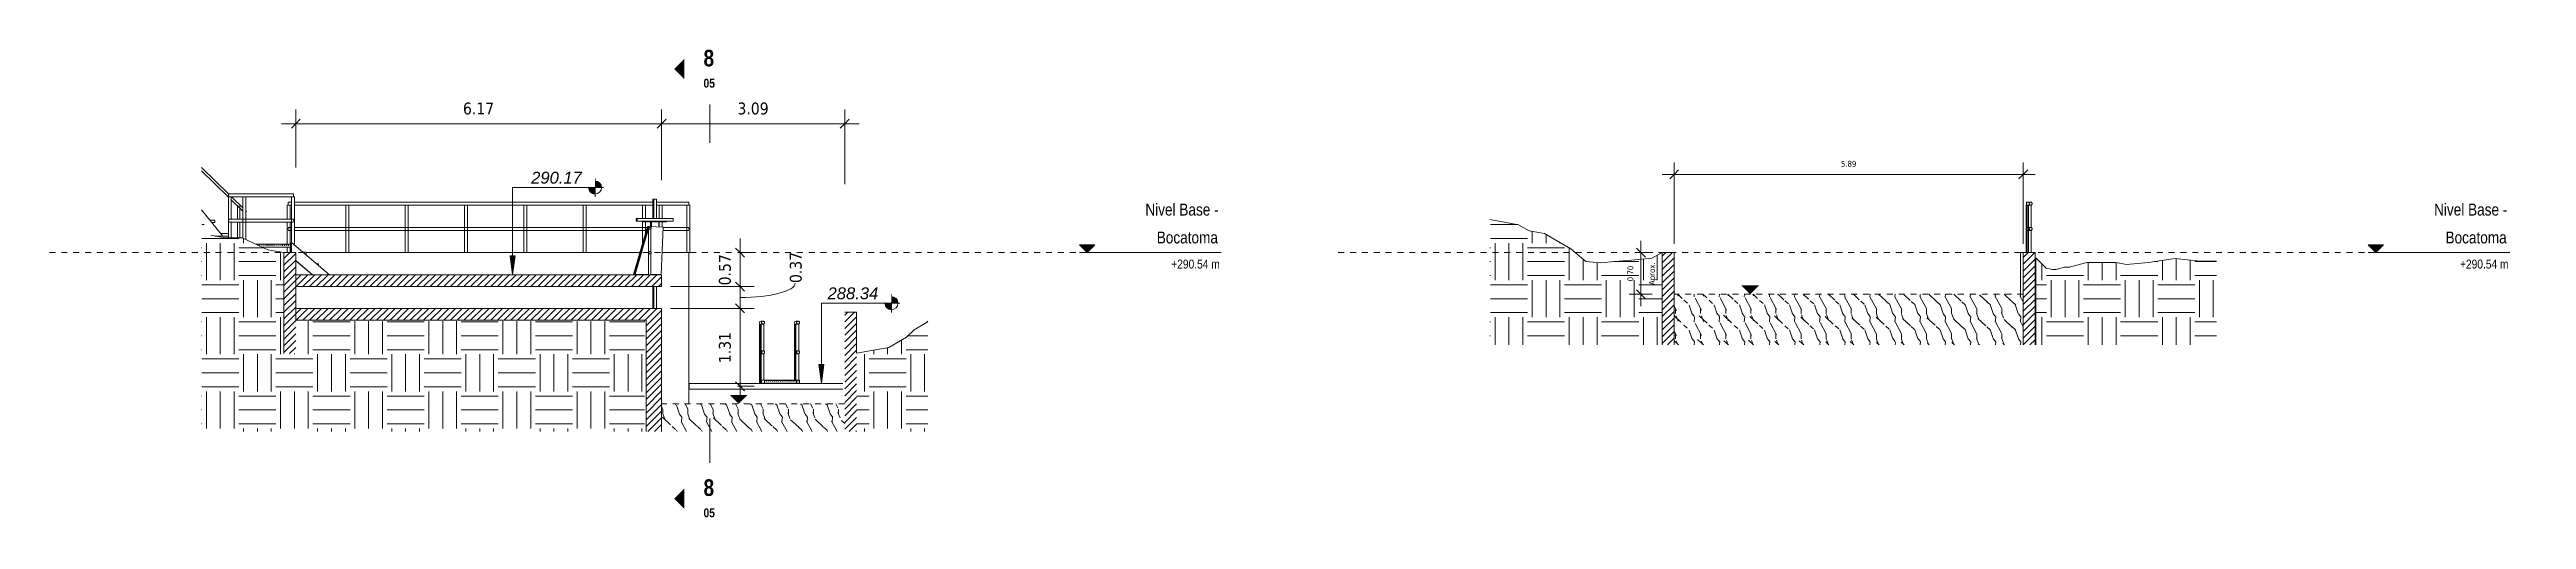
# Model space of a CAD drawing. Header units: metres. Extents: x 118 to 503, y -395 to 55.
# Drawn here: x 364.59 to 406.35, y 0.22 to 8.14 of the extents above; entities that cross this region are included whole.
import ezdxf

# ---------------------------------------------------------------- set-up
doc = ezdxf.new("R2010")
doc.units = ezdxf.units.M
doc.linetypes.add('Basculante', pattern=[0.003969, 0.002381, -0.001587])
doc.linetypes.add('Centre', pattern=[0.03175, 0.00635, -0.00475, 0.0159, -0.00475])
for name, color, linetype, lineweight in [('A-ANNO-DIMS', 7, 'Continuous', 9), ('A-ANNO-DIMS-100', 7, 'Continuous', 9), ('A-DETL-GENF', 7, 'Continuous', 9), ('A-DETL-THIN', 7, 'Continuous', 9), ('A-FLOR', 7, 'Continuous', 9), ('A-FLOR-HRAL', 7, 'Continuous', 9), ('A-FLOR-LEVL', 7, 'Continuous', 9), ('A-GENM', 7, 'Continuous', 9), ('A-WALL', 7, 'Continuous', 9), ('C-TOPO-PATT', 7, 'Continuous', 9), ('G-ANNO-DIMS', 7, 'Continuous', 9), ('G-ANNO-SYMB', 7, 'Continuous', 9), ('S-BEAM', 7, 'Continuous', 9)]:
    doc.layers.add(name, color=color, linetype=linetype, lineweight=lineweight)
doc.layers.add('C-TOPO', color=7, linetype='Continuous', lineweight=9, true_color=0x7f7f7f)
doc.styles.add('Arial_I', font='ariali.ttf', dxfattribs={"height": 0.2})
doc.styles.add('Saira Condensed', font='SairaCondensed-Regular.ttf', dxfattribs={"height": 0.2})
doc.styles.add('Saira Condensed_1', font='SairaCondensed-Regular.ttf', dxfattribs={"height": 0.15})
doc.styles.add('Saira Condensed_B_2', font='', dxfattribs={"height": 0.15})
doc.styles.add('Saira Condensed_B_3', font='', dxfattribs={"height": 0.28})
doc.styles.add('Tahoma_1', font='tahoma.ttf', dxfattribs={"height": 0.2})
doc.styles.add('Tahoma_2', font='tahoma.ttf', dxfattribs={"height": 0.1})
doc.styles.get('Saira Condensed_B_2').set_extended_font_data('Saira Condensed', bold=True)
doc.styles.get('Saira Condensed_B_3').set_extended_font_data('Saira Condensed', bold=True)
doc.dimstyles.new('R_Tahoma_1_0', dxfattribs={"dimscale": 0.3048, "dimtxt": 0.104402, "dimasz": 0.492126, "dimexe": 0.656168, "dimexo": 0.492126, "dimgap": 0.328084, "dimtad": 1, "dimrnd": 0.01, "dimzin": 0, "dimdsep": 46, "dimtxsty": 'Tahoma_2', "dimblk1": 'OBLIQUE', "dimblk2": 'OBLIQUE', "dimsah": 1, "dimcen": 0.09, "dimdle": 0.656168, "dimazin": 2, "dimtfac": 1, "dimtdec": 4, "dimtix": 1, "dimtmove": 0, "dimatfit": 3, "dimfxl": 1, "dimtvp": 1, "dimtolj": 1, "dimtzin": 0, "dimarcsym": 2})
doc.dimstyles.new('R_Tahoma_2_0_2', dxfattribs={"dimscale": 0.3048, "dimtxt": 0.208804, "dimasz": 0.492126, "dimexe": 0.787402, "dimexo": 0.492126, "dimgap": 0.328084, "dimtad": 1, "dimrnd": 0.01, "dimzin": 0, "dimdsep": 46, "dimtxsty": 'Tahoma_1', "dimblk1": 'OBLIQUE', "dimblk2": 'OBLIQUE', "dimsah": 1, "dimcen": 0.09, "dimdle": 0.787402, "dimazin": 2, "dimtfac": 1, "dimtdec": 4, "dimtix": 1, "dimtmove": 0, "dimatfit": 3, "dimfxl": 1, "dimtvp": 1, "dimtolj": 1, "dimtzin": 0, "dimarcsym": 2})
doc.dimstyles.new('R_Tahoma_2_0_3', dxfattribs={"dimscale": 0.3048, "dimtxt": 0.208804, "dimasz": 0.492126, "dimexe": 0.787402, "dimexo": 0.492126, "dimgap": 0.328084, "dimtad": 1, "dimrnd": 0.01, "dimzin": 0, "dimdsep": 46, "dimtxsty": 'Tahoma_1', "dimblk1": 'OBLIQUE', "dimblk2": 'OBLIQUE', "dimsah": 1, "dimcen": 0.09, "dimdle": 0.787402, "dimazin": 2, "dimtfac": 1, "dimtdec": 4, "dimtix": 1, "dimtmove": 1, "dimatfit": 3, "dimfxl": 1, "dimtvp": 1, "dimtolj": 1, "dimtzin": 0, "dimarcsym": 2})
pattern_1 = [(45, (373.404835, 4.959), (-0.0565685, 0.0565685), [])]
pattern_2 = [(0, (373.40483, 4.959), (0.625, 0.625), [0.625, -0.625]), (0, (373.40483, 5.193), (0.625, 0.625), [0.625, -0.625]), (0, (373.40483, 5.428), (0.625, 0.625), [0.625, -0.625]), (90, (373.48283, 5.506), (-0.625, 0.625), [0.625, -0.625]), (90, (373.71683, 5.506), (-0.625, 0.625), [0.625, -0.625]), (90, (373.95083, 5.506), (-0.625, 0.625), [0.625, -0.625])]
pattern_3 = [(45, (395.13103, 4.959), (-0.0565685, 0.0565685), [])]
pattern_4 = [(0, (395.13103, 4.959), (0.625, 0.625), [0.625, -0.625]), (0, (395.13103, 5.193), (0.625, 0.625), [0.625, -0.625]), (0, (395.13103, 5.428), (0.625, 0.625), [0.625, -0.625]), (90, (395.20903, 5.506), (-0.625, 0.625), [0.625, -0.625]), (90, (395.44303, 5.506), (-0.625, 0.625), [0.625, -0.625]), (90, (395.67803, 5.506), (-0.625, 0.625), [0.625, -0.625])]

msp = doc.modelspace()

# ---------------------------------------------------------------- texts
at = {"layer": 'A-FLOR-LEVL', "color": 9, "true_color": 0xb7b7b7, "char_height": 0.2, "width": 1.50717, "attachment_point": 1, "style": 'Saira Condensed', "bg_fill": 3, "box_fill_scale": 1.25, "bg_fill_color": 256, "bg_fill_true_color": 13158600, "bg_fill_transparency": 0}
for insert in [(383.064, 5.546), (404.791, 5.546)]:
    msp.add_mtext('Nivel Base -', dxfattribs=dict(at, insert=insert))
at = {"layer": 'G-ANNO-SYMB', "color": 8, "true_color": 0x808080, "char_height": 0.15, "width": 0.24852, "attachment_point": 1, "style": 'Saira Condensed_B_2', "bg_fill": 3, "box_fill_scale": 1.25, "bg_fill_color": 256, "bg_fill_true_color": 13158600, "bg_fill_transparency": 0}
for insert in [(375.615, 7.652), (375.615, 0.41)]:
    msp.add_mtext('05', dxfattribs=dict(at, insert=insert))

# ---------------------------------------------------------------- blocks, each defined once
blk = doc.blocks.new('M_Compuerta-03 - M_Compuerta-03-1818846-Sección 01')
at = {"layer": 'A-GENM'}
for p, q in [((60.058, 5.62), (60.058, 5.296)), ((60.078, 5.62), (60.058, 5.62)), ((59.733, 4.354), (59.97, 5.162)), ((59.945, 5.068), (59.736, 4.354)), ((59.948, 5.068), (59.738, 4.354)), ((59.741, 4.354), (59.978, 5.162)), ((59.777, 5.296), (59.777, 5.251)), ((59.795, 5.296), (59.777, 5.296)), ((59.777, 5.251), (59.795, 5.251)), ((59.892, 5.251), (59.892, 5.24)), ((59.892, 5.24), (59.911, 5.24)), ((59.945, 5.068), (59.948, 5.068)), ((59.978, 5.162), (59.97, 5.162)), ((59.978, 5.162), (59.989, 5.162)), ((60.02, 5.24), (60.02, 5.161)), ((59.736, 4.354), (59.733, 4.354)), ((59.736, 4.354), (59.738, 4.354)), ((59.738, 4.354), (59.741, 4.354)), ((59.741, 4.354), (59.752, 4.354)), ((60.058, 4.354), (60.058, 4.347)), ((60.058, 4.147), (60.058, 3.781))]:
    blk.add_line(p, q, dxfattribs=at)
blk = doc.blocks.new('M_Compuerta-03 - M_Compuerta-03-V62-Sección 01')
at = {"layer": 'A-GENM'}
for p, q in [((60.077, 5.62), (60.077, 5.296)), ((60.1, 5.62), (60.077, 5.62)), ((60.122, 5.62), (60.1, 5.62)), ((60.122, 5.296), (60.122, 5.62)), ((59.752, 4.354), (59.989, 5.162)), ((59.964, 5.068), (59.755, 4.354)), ((59.967, 5.068), (59.757, 4.354)), ((59.76, 4.354), (59.988, 5.132)), ((59.796, 5.296), (59.796, 5.251)), ((60.103, 5.296), (59.796, 5.296)), ((59.796, 5.251), (60.103, 5.251)), ((59.911, 5.251), (59.911, 5.24)), ((59.911, 5.24), (60.102, 5.24)), ((59.964, 5.068), (59.967, 5.068)), ((59.997, 5.162), (59.989, 5.162)), ((59.993, 5.146), (59.997, 5.162)), ((59.997, 5.162), (60.236, 5.152)), ((60.039, 5.24), (60.039, 5.161)), ((60.102, 5.24), (60.287, 5.24)), ((60.402, 5.296), (60.103, 5.296)), ((60.103, 5.251), (60.402, 5.251)), ((60.159, 5.155), (60.159, 5.24)), ((60.236, 5.152), (60.2, 4.354)), ((60.287, 5.24), (60.287, 5.251)), ((60.402, 5.251), (60.402, 5.296)), ((59.755, 4.354), (59.752, 4.354)), ((59.755, 4.354), (59.757, 4.354)), ((59.757, 4.354), (59.76, 4.354)), ((59.76, 4.354), (59.988, 4.354)), ((60.028, 4.354), (60.2, 4.354)), ((60.077, 4.354), (60.077, 4.347)), ((60.122, 4.347), (60.122, 4.354)), ((60.077, 4.147), (60.077, 3.781)), ((60.122, 3.781), (60.122, 4.147))]:
    blk.add_line(p, q, dxfattribs=at)
blk = doc.blocks.new('M_Protección 01 - M_Protección 01-1820383-Sección 01')
at = {"layer": 'A-GENM'}
blk.add_line((60.032, 5.162), (60.032, 5.161), dxfattribs=at)
blk.add_open_spline([(60.032, 5.161), (60.032, 5.161), (60.032, 5.162), (60.032, 5.163), (60.032, 5.165), (60.033, 5.166), (60.033, 5.167), (60.033, 5.168), (60.034, 5.17), (60.034, 5.171), (60.035, 5.172), (60.036, 5.173), (60.037, 5.175), (60.038, 5.176), (60.039, 5.177), (60.04, 5.178), (60.04, 5.178), (60.04, 5.178)], degree=3, knots=[0.4791667, 0.4791667, 0.4791667, 0.4791667, 0.5, 0.5208333, 0.5416667, 0.5625, 0.5833333, 0.6041667, 0.625, 0.6458333, 0.6666667, 0.6875, 0.7083333, 0.75, 0.7708333, 0.7916667, 0.7956758, 0.7956758, 0.7956758, 0.7956758], dxfattribs=at)
blk.add_open_spline([(60.037, 5.162), (60.037, 5.162), (60.037, 5.163), (60.037, 5.165), (60.037, 5.166), (60.038, 5.167), (60.038, 5.168), (60.038, 5.17), (60.039, 5.171), (60.039, 5.172), (60.04, 5.172)], degree=3, dxfattribs=at)
blk = doc.blocks.new('M_Protección 02 - M_Protección 02-1822363-Sección 01')
at = {"layer": 'A-GENM'}
for p, q in [((59.988, 5.135), (59.988, 4.347)), ((60.011, 5.154), (60.008, 5.154)), ((60.009, 5.114), (60.011, 5.114)), ((60.028, 4.731), (60.028, 5.124)), ((60.011, 4.74), (60.009, 4.74)), ((60.009, 4.7), (60.011, 4.7)), ((60.028, 4.347), (60.028, 4.71))]:
    blk.add_line(p, q, dxfattribs=at)
at = {"layer": 'A-GENM', "flags": 128}
for points in [[(60.011, 5.154), (60.007, 5.154), (60.002, 5.152), (59.998, 5.149), (59.995, 5.146), (59.993, 5.141), (59.992, 5.137), (59.992, 5.132), (59.993, 5.127), (59.995, 5.123), (59.998, 5.119), (60.002, 5.117), (60.007, 5.115), (60.011, 5.114)], [(60.011, 5.114), (60.016, 5.115), (60.021, 5.117), (60.025, 5.119), (60.028, 5.123), (60.03, 5.127), (60.031, 5.132), (60.031, 5.137), (60.03, 5.141), (60.028, 5.146), (60.025, 5.149), (60.021, 5.152), (60.016, 5.154), (60.011, 5.154)], [(60.031, 4.72), (60.031, 4.725), (60.029, 4.73), (60.026, 4.734), (60.023, 4.737), (60.019, 4.739), (60.014, 4.74), (60.009, 4.74), (60.004, 4.739), (60, 4.737), (59.996, 4.734), (59.994, 4.73), (59.992, 4.725), (59.991, 4.72)], [(59.991, 4.72), (59.992, 4.716), (59.994, 4.711), (59.996, 4.707), (60, 4.704), (60.004, 4.702), (60.009, 4.701), (60.014, 4.701), (60.019, 4.702), (60.023, 4.704), (60.026, 4.707), (60.029, 4.711), (60.031, 4.716), (60.031, 4.72)]]:
    blk.add_lwpolyline(points, dxfattribs=at)
at = {"layer": 'A-GENM'}
for points, knots in [([(60.008, 5.154), (60.006, 5.154), (60.004, 5.154), (60, 5.153), (59.998, 5.152), (59.996, 5.151), (59.995, 5.149), (59.994, 5.148), (59.992, 5.147), (59.991, 5.145), (59.99, 5.143), (59.99, 5.142), (59.989, 5.141), (59.989, 5.14), (59.989, 5.138), (59.988, 5.137), (59.988, 5.136), (59.988, 5.135), (59.988, 5.135)], [0, 0, 0, 0, 0.0833333, 0.125, 0.1666667, 0.2083333, 0.2291667, 0.25, 0.2916667, 0.3333333, 0.3541667, 0.375, 0.3958333, 0.4166667, 0.4375, 0.4583333, 0.4791667, 0.4959512, 0.4959512, 0.4959512, 0.4959512]), ([(59.988, 5.134), (59.988, 5.134), (59.988, 5.133), (59.989, 5.132), (59.989, 5.13), (59.989, 5.129), (59.99, 5.128), (59.99, 5.127), (59.991, 5.126), (59.991, 5.124), (59.992, 5.123), (59.993, 5.122), (59.994, 5.121), (59.995, 5.119), (59.997, 5.118), (59.999, 5.117), (60.001, 5.116), (60.004, 5.115), (60.007, 5.114), (60.009, 5.114)], [0.5, 0.5, 0.5, 0.5, 0.5208333, 0.5416667, 0.5625, 0.5833333, 0.6041667, 0.625, 0.6458333, 0.6666667, 0.6875, 0.7083333, 0.75, 0.7708333, 0.7916667, 0.8333333, 0.875, 0.9166667, 1, 1, 1, 1]), ([(59.988, 4.72), (59.988, 4.722), (59.989, 4.724), (59.99, 4.727), (59.991, 4.73), (59.991, 4.731), (59.992, 4.732), (59.993, 4.732), (59.993, 4.733), (59.994, 4.734), (59.995, 4.735), (59.996, 4.736), (59.997, 4.736), (59.998, 4.737), (59.999, 4.738), (60, 4.738), (60.001, 4.739), (60.002, 4.739), (60.003, 4.74), (60.005, 4.74), (60.006, 4.74), (60.008, 4.74), (60.009, 4.74)], [0, 0, 0, 0, 0.142857, 0.285714, 0.357143, 0.392857, 0.428571, 0.464286, 0.5, 0.535714, 0.571429, 0.607143, 0.642857, 0.678571, 0.714286, 0.75, 0.785714, 0.821429, 0.857143, 0.892857, 0.928571, 1, 1, 1, 1]), ([(60.009, 4.7), (60.008, 4.7), (60.006, 4.701), (60.005, 4.701), (60.003, 4.701), (60.002, 4.701), (60.001, 4.702), (60, 4.702), (59.999, 4.703), (59.998, 4.704), (59.997, 4.704), (59.996, 4.705), (59.995, 4.706), (59.994, 4.707), (59.993, 4.708), (59.992, 4.709), (59.991, 4.71), (59.991, 4.711), (59.99, 4.713), (59.989, 4.717), (59.988, 4.719), (59.988, 4.72)], [0, 0, 0, 0, 0.071429, 0.107143, 0.142857, 0.178571, 0.214286, 0.25, 0.285714, 0.321429, 0.357143, 0.392857, 0.428571, 0.464286, 0.5, 0.571429, 0.607143, 0.642857, 0.714286, 0.857143, 1, 1, 1, 1])]:
    blk.add_open_spline(points, degree=3, knots=knots, dxfattribs=at)
for points in [[(60.01, 5.154), (60.009, 5.154), (60.009, 5.154), (60.008, 5.154)], [(60.009, 5.114), (60.009, 5.114), (60.01, 5.114), (60.01, 5.114)]]:
    blk.add_open_spline(points, degree=3, dxfattribs=at)
blk = doc.blocks.new('Railing - 2_-1813605-Sección 01')
at = {"layer": 'A-FLOR-HRAL'}
for p, q in [((53.897, 5.521), (53.897, 5.286)), ((53.897, 5.521), (53.922, 5.521)), ((53.922, 5.521), (53.947, 5.521)), ((53.947, 5.286), (53.947, 5.521)), ((53.897, 5.236), (53.897, 4.861)), ((53.947, 4.861), (53.947, 5.236)), ((53.897, 4.811), (53.897, 4.721)), ((53.947, 4.721), (53.947, 4.811))]:
    blk.add_line(p, q, dxfattribs=at)
blk = doc.blocks.new('Railing - 2_-V63-Sección 01')
at = {"layer": 'A-FLOR-HRAL'}
for p, q in [((60.631, 5.521), (60.631, 4.721)), ((60.631, 5.521), (60.656, 5.521)), ((60.656, 5.521), (60.681, 5.521)), ((60.681, 4.721), (60.681, 5.521)), ((60.681, 4.721), (60.668, 4.721))]:
    blk.add_line(p, q, dxfattribs=at)
blk = doc.blocks.new('Railing - 2_-V64-Sección 01')
at = {"layer": 'A-FLOR-HRAL'}
for p, q in [((54.884, 5.521), (54.884, 4.721)), ((54.884, 5.521), (54.909, 5.521)), ((54.909, 5.521), (54.934, 5.521)), ((54.934, 4.721), (54.934, 5.521))]:
    blk.add_line(p, q, dxfattribs=at)
blk = doc.blocks.new('Railing - 2_-V65-Sección 01')
at = {"layer": 'A-FLOR-HRAL'}
for p, q in [((59.884, 5.521), (59.884, 5.296)), ((59.884, 5.521), (59.909, 5.521)), ((59.909, 5.521), (59.934, 5.521)), ((59.934, 5.296), (59.934, 5.521)), ((59.884, 5.251), (59.884, 4.869)), ((59.934, 5.04), (59.934, 5.24))]:
    blk.add_line(p, q, dxfattribs=at)
blk = doc.blocks.new('Railing - Railing-1826912-Sección 01')
at = {"layer": 'A-FLOR-HRAL'}
for p, q in [((53.966, 5.571), (53.909, 5.571)), ((53.909, 5.571), (53.909, 5.546)), ((53.909, 5.546), (53.909, 5.521)), ((53.909, 5.521), (53.966, 5.521)), ((60.059, 5.571), (54.015, 5.571)), ((54.016, 5.521), (60.059, 5.521)), ((60.668, 5.571), (60.121, 5.571)), ((60.121, 5.521), (60.668, 5.521)), ((60.668, 5.546), (60.668, 5.571)), ((60.668, 5.521), (60.668, 5.546)), ((53.966, 5.146), (53.909, 5.146)), ((53.909, 5.134), (53.909, 5.121)), ((53.909, 5.121), (53.909, 5.109)), ((53.909, 5.096), (53.966, 5.096)), ((59.966, 5.146), (54.016, 5.146)), ((54.016, 5.096), (59.951, 5.096)), ((60.233, 5.096), (60.668, 5.096)), ((60.668, 5.146), (60.235, 5.146)), ((60.668, 5.121), (60.668, 5.134)), ((60.668, 5.109), (60.668, 5.121))]:
    blk.add_line(p, q, dxfattribs=at)
for name, p in [('Railing - 2_-1813605-Sección 01', (0, 0)), ('Railing - 2_-V64-Sección 01', (0, 0)), ('Railing - 2_-V64-Sección 01', (1, 0)), ('Railing - 2_-V64-Sección 01', (2, 0)), ('Railing - 2_-V64-Sección 01', (3, 0)), ('Railing - 2_-V64-Sección 01', (4, 0)), ('Railing - 2_-V65-Sección 01', (0, 0)), ('Railing - 2_-V63-Sección 01', (0, 0))]:
    blk.add_blockref(name, p)
blk = doc.blocks.new('Railing - 2_-V66-Sección 01')
at = {"layer": 'A-FLOR-HRAL'}
for p, q in [((60.166, 5.521), (60.166, 5.296)), ((60.216, 5.296), (60.216, 5.521)), ((60.166, 5.24), (60.166, 5.155)), ((60.216, 5.153), (60.216, 5.24)), ((60.216, 4.721), (60.216, 4.726))]:
    blk.add_line(p, q, dxfattribs=at)
blk = doc.blocks.new('Railing - Railing-1826955-Sección 01')
at = {"layer": 'A-FLOR-HRAL'}
for p, q in [((60.191, 5.571), (60.188, 5.571)), ((60.188, 5.521), (60.191, 5.521))]:
    blk.add_line(p, q, dxfattribs=at)
blk.add_blockref('Railing - 2_-V66-Sección 01', (0, 0))
blk = doc.blocks.new('Grating Peldaño - 1100 x 1000-1777351-Sección 01')
at = {"layer": 'A-GENM'}
for p, q in [((53.371, 4.861), (53.965, 4.861)), ((53.389, 4.861), (53.392, 4.861)), ((53.389, 4.854), (53.389, 4.861)), ((53.392, 4.861), (53.392, 4.852)), ((53.422, 4.861), (53.425, 4.861)), ((53.422, 4.84), (53.422, 4.861)), ((53.425, 4.84), (53.422, 4.84)), ((53.425, 4.861), (53.425, 4.84)), ((53.455, 4.861), (53.458, 4.861)), ((53.455, 4.84), (53.455, 4.861)), ((53.458, 4.84), (53.455, 4.84)), ((53.458, 4.861), (53.458, 4.84)), ((53.965, 4.811), (53.478, 4.811)), ((53.488, 4.861), (53.491, 4.861)), ((53.488, 4.84), (53.488, 4.861)), ((53.491, 4.84), (53.488, 4.84)), ((53.491, 4.861), (53.491, 4.84)), ((53.521, 4.861), (53.524, 4.861)), ((53.521, 4.84), (53.521, 4.861)), ((53.524, 4.84), (53.521, 4.84)), ((53.524, 4.861), (53.524, 4.84)), ((53.554, 4.861), (53.557, 4.861)), ((53.554, 4.84), (53.554, 4.861)), ((53.557, 4.84), (53.554, 4.84)), ((53.557, 4.861), (53.557, 4.84)), ((53.587, 4.861), (53.59, 4.861)), ((53.587, 4.84), (53.587, 4.861)), ((53.59, 4.84), (53.587, 4.84)), ((53.59, 4.861), (53.59, 4.84)), ((53.62, 4.861), (53.623, 4.861)), ((53.62, 4.84), (53.62, 4.861)), ((53.623, 4.84), (53.62, 4.84)), ((53.623, 4.861), (53.623, 4.84)), ((53.653, 4.861), (53.656, 4.861)), ((53.653, 4.84), (53.653, 4.861)), ((53.656, 4.84), (53.653, 4.84)), ((53.656, 4.861), (53.656, 4.84)), ((53.686, 4.861), (53.689, 4.861)), ((53.686, 4.84), (53.686, 4.861)), ((53.689, 4.84), (53.686, 4.84)), ((53.689, 4.861), (53.689, 4.84)), ((53.719, 4.861), (53.722, 4.861)), ((53.719, 4.84), (53.719, 4.861)), ((53.722, 4.84), (53.719, 4.84)), ((53.722, 4.861), (53.722, 4.84)), ((53.752, 4.861), (53.755, 4.861)), ((53.752, 4.84), (53.752, 4.861)), ((53.755, 4.84), (53.752, 4.84)), ((53.755, 4.861), (53.755, 4.84)), ((53.785, 4.861), (53.788, 4.861)), ((53.785, 4.84), (53.785, 4.861)), ((53.788, 4.84), (53.785, 4.84)), ((53.788, 4.861), (53.788, 4.84)), ((53.818, 4.861), (53.821, 4.861)), ((53.818, 4.84), (53.818, 4.861)), ((53.821, 4.84), (53.818, 4.84)), ((53.821, 4.861), (53.821, 4.84)), ((53.851, 4.861), (53.854, 4.861)), ((53.851, 4.84), (53.851, 4.861)), ((53.854, 4.84), (53.851, 4.84)), ((53.854, 4.861), (53.854, 4.84)), ((53.884, 4.861), (53.887, 4.861)), ((53.884, 4.84), (53.884, 4.861)), ((53.887, 4.84), (53.884, 4.84)), ((53.887, 4.861), (53.887, 4.84)), ((53.917, 4.861), (53.92, 4.861)), ((53.917, 4.84), (53.917, 4.861)), ((53.92, 4.84), (53.917, 4.84)), ((53.92, 4.861), (53.92, 4.84)), ((53.95, 4.861), (53.953, 4.861)), ((53.95, 4.84), (53.95, 4.861)), ((53.953, 4.84), (53.95, 4.84)), ((53.953, 4.861), (53.953, 4.84)), ((53.953, 4.861), (53.965, 4.861)), ((53.953, 4.811), (53.953, 4.861)), ((53.965, 4.811), (53.953, 4.811)), ((54.003, 4.861), (54.003, 4.861)), ((54.003, 4.861), (54.003, 4.861))]:
    blk.add_line(p, q, dxfattribs=at)
blk = doc.blocks.new('M_Escalera 02 - M_Escalera 02-1828280-Sección 01')
at = {"layer": 'A-GENM'}
for p, q in [((53.964, 4.893), (53.964, 4.861)), ((53.964, 4.893), (53.964, 4.893)), ((53.964, 4.811), (53.964, 4.721)), ((53.964, 4.721), (53.964, 4.727)), ((53.965, 4.727), (53.964, 4.727)), ((54.609, 4.347), (53.965, 4.893)), ((53.965, 4.893), (53.965, 4.721)), ((53.965, 4.893), (53.965, 4.893)), ((54.212, 4.727), (54.161, 4.727)), ((54.205, 4.69), (54.212, 4.69)), ((54.212, 4.69), (54.212, 4.727)), ((54.04, 4.586), (54.322, 4.347)), ((54.04, 4.585), (54.321, 4.347)), ((54.425, 4.531), (54.391, 4.531)), ((54.425, 4.503), (54.425, 4.531))]:
    blk.add_line(p, q, dxfattribs=at)
blk = doc.blocks.new('M_Escalera 01 - M_Escalera 01-1825889-Sección 01')
at = {"layer": 'A-GENM'}
for p, q in [((52.912, 5.705), (52.448, 6.153)), ((52.448, 6.097), (52.903, 5.657)), ((52.807, 5.001), (52.448, 5.444)), ((52.953, 5.609), (53.149, 5.42)), ((53.149, 5.476), (52.957, 5.661)), ((53.057, 5.519), (53.057, 5.286)), ((53.079, 5.519), (53.077, 5.519)), ((53.097, 5.286), (53.097, 5.519)), ((52.676, 5.269), (52.59, 5.269)), ((52.621, 5.23), (52.676, 5.23)), ((52.676, 5.23), (52.676, 5.269)), ((52.903, 5.041), (52.775, 5.041)), ((53.057, 5.236), (53.057, 4.971)), ((53.097, 4.971), (53.097, 5.236)), ((53.21, 5.417), (53.199, 5.428)), ((53.2, 5.406), (53.21, 5.417)), ((52.672, 5.001), (52.807, 5.001)), ((52.807, 5.001), (52.903, 5.001))]:
    blk.add_line(p, q, dxfattribs=at)
blk = doc.blocks.new('Railing - 2_-V67-Sección 01')
at = {"layer": 'A-FLOR-HRAL'}
for p, q in [((53.149, 4.965), (53.149, 5.661)), ((53.174, 5.661), (53.149, 5.661)), ((53.199, 5.661), (53.174, 5.661)), ((53.199, 5.661), (53.199, 4.942))]:
    blk.add_line(p, q, dxfattribs=at)
blk = doc.blocks.new('Railing - 2_-V68-Sección 01')
at = {"layer": 'A-FLOR-HRAL'}
for p, q in [((53.966, 4.892), (53.966, 5.661)), ((53.991, 5.661), (53.966, 5.661)), ((54.016, 5.661), (53.991, 5.661)), ((54.016, 5.661), (54.016, 4.861)), ((54.003, 4.861), (54.016, 4.861))]:
    blk.add_line(p, q, dxfattribs=at)
blk = doc.blocks.new('Railing - 2_-V69-Sección 01')
at = {"layer": 'A-FLOR-HRAL'}
for p, q in [((52.903, 4.971), (52.903, 5.661)), ((52.928, 5.661), (52.903, 5.661)), ((52.953, 5.661), (52.953, 5.286)), ((52.953, 5.236), (52.953, 4.971))]:
    blk.add_line(p, q, dxfattribs=at)
blk = doc.blocks.new('Railing - Railing-1831177-Sección 01')
at = {"layer": 'A-FLOR-HRAL'}
for p, q in [((54.003, 5.711), (52.928, 5.711)), ((52.928, 5.661), (54.003, 5.661)), ((54.003, 5.686), (54.003, 5.711)), ((54.003, 5.661), (54.003, 5.686)), ((54.003, 5.286), (52.928, 5.286)), ((52.928, 5.236), (54.003, 5.236)), ((54.003, 5.261), (54.003, 5.274)), ((54.003, 5.249), (54.003, 5.261))]:
    blk.add_line(p, q, dxfattribs=at)
for points, knots in [([(52.903, 5.686), (52.903, 5.689), (52.904, 5.692), (52.905, 5.696), (52.906, 5.699), (52.908, 5.701), (52.909, 5.703), (52.911, 5.704), (52.913, 5.706), (52.915, 5.708), (52.917, 5.709), (52.919, 5.709), (52.92, 5.71), (52.922, 5.711), (52.923, 5.711), (52.925, 5.711), (52.927, 5.711), (52.928, 5.711), (52.928, 5.711)], [0, 0, 0, 0, 0.0833333, 0.125, 0.1666667, 0.2083333, 0.2291667, 0.25, 0.2916667, 0.3333333, 0.3541667, 0.375, 0.3958333, 0.4166667, 0.4375, 0.4583333, 0.4791667, 0.5, 0.5, 0.5, 0.5]), ([(52.928, 5.661), (52.928, 5.661), (52.927, 5.661), (52.925, 5.662), (52.923, 5.662), (52.922, 5.662), (52.92, 5.663), (52.919, 5.663), (52.917, 5.664), (52.916, 5.665), (52.914, 5.666), (52.913, 5.667), (52.911, 5.668), (52.909, 5.67), (52.908, 5.672), (52.906, 5.674), (52.905, 5.677), (52.904, 5.681), (52.903, 5.684), (52.903, 5.686)], [0.5, 0.5, 0.5, 0.5, 0.5208333, 0.5416667, 0.5625, 0.5833333, 0.6041667, 0.625, 0.6458333, 0.6666667, 0.6875, 0.7083333, 0.75, 0.7708333, 0.7916667, 0.8333333, 0.875, 0.9166667, 1, 1, 1, 1]), ([(52.903, 5.261), (52.903, 5.264), (52.904, 5.267), (52.905, 5.271), (52.906, 5.274), (52.908, 5.276), (52.909, 5.278), (52.911, 5.279), (52.913, 5.281), (52.915, 5.283), (52.917, 5.284), (52.919, 5.284), (52.92, 5.285), (52.922, 5.286), (52.923, 5.286), (52.925, 5.286), (52.927, 5.286), (52.928, 5.286), (52.928, 5.286)], [0, 0, 0, 0, 0.0833333, 0.125, 0.1666667, 0.2083333, 0.2291667, 0.25, 0.2916667, 0.3333333, 0.3541667, 0.375, 0.3958333, 0.4166667, 0.4375, 0.4583333, 0.4791667, 0.5, 0.5, 0.5, 0.5]), ([(52.928, 5.236), (52.928, 5.236), (52.927, 5.236), (52.925, 5.237), (52.923, 5.237), (52.922, 5.237), (52.92, 5.238), (52.919, 5.238), (52.917, 5.239), (52.916, 5.24), (52.914, 5.241), (52.913, 5.242), (52.911, 5.243), (52.909, 5.245), (52.908, 5.247), (52.906, 5.249), (52.905, 5.252), (52.904, 5.256), (52.903, 5.259), (52.903, 5.261)], [0.5, 0.5, 0.5, 0.5, 0.5208333, 0.5416667, 0.5625, 0.5833333, 0.6041667, 0.625, 0.6458333, 0.6666667, 0.6875, 0.7083333, 0.75, 0.7708333, 0.7916667, 0.8333333, 0.875, 0.9166667, 1, 1, 1, 1])]:
    blk.add_open_spline(points, degree=3, knots=knots, dxfattribs=at)
for name in ['Railing - 2_-V69-Sección 01', 'Railing - 2_-V67-Sección 01', 'Railing - 2_-V68-Sección 01']:
    blk.add_blockref(name, (0, 0))
blk = doc.blocks.new('Grating Peldaño - 640x1000-1839706-Sección 01')
at = {"layer": 'A-GENM'}
for p, q in [((61.858, 2.573), (61.86, 2.573)), ((61.858, 2.573), (61.858, 2.523)), ((61.858, 2.573), (61.859, 2.573)), ((61.858, 2.573), (61.858, 2.523)), ((61.872, 2.523), (61.858, 2.523)), ((61.859, 2.523), (61.858, 2.523)), ((61.859, 2.572), (61.859, 2.565)), ((61.859, 2.564), (61.859, 2.523)), ((61.861, 2.573), (61.869, 2.573)), ((61.869, 2.573), (61.871, 2.573)), ((61.871, 2.573), (61.872, 2.573)), ((61.871, 2.572), (61.871, 2.565)), ((61.871, 2.564), (61.871, 2.523)), ((61.872, 2.523), (61.871, 2.523)), ((61.872, 2.523), (61.872, 2.573)), ((61.872, 2.573), (61.872, 2.523))]:
    blk.add_line(p, q, dxfattribs=at)
for centre, start_param, end_param in [((61.859, 2.568), 4.712389, 6.283185), ((61.859, 2.568), 0.523599, 1.570796), ((61.859, 2.568), 1.570796, 2.617994), ((61.859, 2.568), 3.141593, 4.712389), ((61.86, 2.568), 4.712389, 6.283185), ((61.86, 2.568), 0.523599, 1.570796), ((61.86, 2.568), 1.570796, 2.617994), ((61.86, 2.568), 3.141593, 4.712389), ((61.862, 2.568), 4.712389, 6.283185), ((61.862, 2.568), 0.523599, 1.570796), ((61.862, 2.568), 1.570796, 2.617994), ((61.862, 2.568), 3.141593, 4.712389), ((61.863, 2.568), 4.712389, 6.283185), ((61.863, 2.568), 0.523599, 1.570796), ((61.863, 2.568), 1.570796, 2.617994), ((61.863, 2.568), 3.141593, 4.712389), ((61.865, 2.568), 0.523599, 1.570796), ((61.865, 2.568), 1.570796, 2.617994), ((61.865, 2.568), 4.712389, 6.283185), ((61.865, 2.568), 3.141593, 4.712389), ((61.866, 2.568), 4.712389, 6.283185), ((61.866, 2.568), 0.523599, 1.570796), ((61.866, 2.568), 1.570796, 2.617994), ((61.866, 2.568), 3.141593, 4.712389), ((61.867, 2.568), 4.712389, 6.283185), ((61.867, 2.568), 0.523599, 1.570796), ((61.867, 2.568), 1.570796, 2.617994), ((61.867, 2.568), 3.141593, 4.712389), ((61.869, 2.568), 4.712389, 6.283185), ((61.869, 2.568), 0.523599, 1.570796), ((61.869, 2.568), 1.570796, 2.617994), ((61.869, 2.568), 3.141593, 4.712389), ((61.87, 2.568), 4.712389, 6.283185), ((61.87, 2.568), 0.523599, 1.570796), ((61.87, 2.568), 1.570796, 2.617994), ((61.87, 2.568), 3.141593, 4.712389), ((61.871, 2.568), 4.712389, 6.283185), ((61.871, 2.568), 0.523599, 1.570796), ((61.871, 2.568), 1.570796, 2.617994), ((61.871, 2.568), 3.141593, 4.712389)]:
    blk.add_ellipse(centre, major_axis=(0, 0.005), ratio=0.013586, start_param=start_param, end_param=end_param, dxfattribs=at)
blk = doc.blocks.new('Grating Peldaño - 640x1000-1839468-Sección 01')
at = {"layer": 'A-GENM'}
for p, q in [((61.872, 2.573), (61.882, 2.573)), ((61.872, 2.573), (61.872, 2.523)), ((61.872, 2.573), (61.873, 2.573)), ((61.872, 2.523), (61.872, 2.573)), ((61.886, 2.523), (61.872, 2.523)), ((61.873, 2.523), (61.872, 2.523)), ((61.873, 2.565), (61.873, 2.572)), ((61.873, 2.523), (61.873, 2.564)), ((61.883, 2.573), (61.885, 2.573)), ((61.885, 2.573), (61.885, 2.573)), ((61.885, 2.573), (61.886, 2.573)), ((61.885, 2.573), (61.886, 2.573)), ((61.885, 2.565), (61.885, 2.572)), ((61.885, 2.523), (61.885, 2.564)), ((61.886, 2.523), (61.885, 2.523)), ((61.886, 2.523), (61.886, 2.573)), ((61.886, 2.523), (61.886, 2.573))]:
    blk.add_line(p, q, dxfattribs=at)
for centre, start_param, end_param in [((61.873, 2.568), 4.712389, 6.283185), ((61.873, 2.568), 0.523599, 1.570796), ((61.873, 2.568), 1.570796, 2.617994), ((61.873, 2.568), 3.141593, 4.712389), ((61.874, 2.568), 4.712389, 6.283185), ((61.874, 2.568), 0.523599, 1.570796), ((61.874, 2.568), 1.570796, 2.617994), ((61.874, 2.568), 3.141593, 4.712389), ((61.875, 2.568), 4.712389, 6.283185), ((61.875, 2.568), 0.523599, 1.570796), ((61.875, 2.568), 1.570796, 2.617994), ((61.875, 2.568), 3.141593, 4.712389), ((61.877, 2.568), 4.712389, 6.283185), ((61.877, 2.568), 0.523599, 1.570796), ((61.877, 2.568), 1.570796, 2.617994), ((61.877, 2.568), 3.141593, 4.712389), ((61.878, 2.568), 4.712389, 6.283185), ((61.878, 2.568), 0.523599, 1.570796), ((61.878, 2.568), 1.570796, 2.617994), ((61.878, 2.568), 3.141593, 4.712389), ((61.879, 2.568), 4.712389, 6.283185), ((61.879, 2.568), 0.523599, 1.570796), ((61.879, 2.568), 1.570796, 2.617994), ((61.879, 2.568), 3.141593, 4.712389), ((61.881, 2.568), 4.712389, 6.283185), ((61.881, 2.568), 0.523599, 1.570796), ((61.881, 2.568), 1.570796, 2.617994), ((61.881, 2.568), 3.141593, 4.712389), ((61.882, 2.568), 4.712389, 6.283185), ((61.882, 2.568), 0.523599, 1.570796), ((61.882, 2.568), 1.570796, 2.617994), ((61.882, 2.568), 3.141593, 4.712389), ((61.884, 2.568), 0.523599, 1.570796), ((61.884, 2.568), 1.570796, 2.617994), ((61.884, 2.568), 4.712389, 6.283185), ((61.884, 2.568), 3.141593, 4.712389), ((61.885, 2.568), 4.712389, 6.283185), ((61.885, 2.568), 0.523599, 1.570796), ((61.885, 2.568), 1.570796, 2.617994), ((61.885, 2.568), 3.141593, 4.712389)]:
    blk.add_ellipse(centre, major_axis=(0, 0.005), ratio=0.013586, start_param=start_param, end_param=end_param, dxfattribs=at)
blk = doc.blocks.new('Grating Peldaño - 640x1000-V70-Sección 01')
at = {"layer": 'A-GENM'}
for p, q in [((61.886, 2.573), (61.89, 2.573)), ((61.886, 2.573), (61.886, 2.523)), ((61.886, 2.573), (61.886, 2.573)), ((61.886, 2.573), (61.886, 2.523)), ((61.886, 2.572), (61.886, 2.565)), ((61.886, 2.564), (61.886, 2.523)), ((61.893, 2.523), (61.886, 2.523)), ((61.886, 2.523), (61.886, 2.523)), ((61.891, 2.573), (61.893, 2.573)), ((61.943, 2.573), (61.893, 2.573)), ((61.893, 2.573), (61.893, 2.523)), ((61.893, 2.523), (61.943, 2.523)), ((61.946, 2.573), (61.943, 2.573)), ((61.943, 2.573), (61.943, 2.552)), ((61.943, 2.523), (61.943, 2.573)), ((61.943, 2.552), (61.946, 2.552)), ((62.476, 2.523), (61.943, 2.523)), ((61.976, 2.573), (61.946, 2.573)), ((61.946, 2.552), (61.946, 2.573)), ((61.946, 2.563), (61.976, 2.563)), ((61.976, 2.552), (61.969, 2.552)), ((61.979, 2.573), (61.976, 2.573)), ((61.976, 2.573), (61.976, 2.552)), ((61.976, 2.552), (61.979, 2.552)), ((62.009, 2.573), (61.979, 2.573)), ((61.979, 2.552), (61.979, 2.573)), ((61.979, 2.563), (62.009, 2.563)), ((62.009, 2.552), (62.002, 2.552)), ((62.012, 2.573), (62.009, 2.573)), ((62.009, 2.573), (62.009, 2.552)), ((62.009, 2.552), (62.012, 2.552)), ((62.042, 2.573), (62.012, 2.573)), ((62.012, 2.552), (62.012, 2.573)), ((62.012, 2.563), (62.042, 2.563)), ((62.042, 2.552), (62.035, 2.552)), ((62.045, 2.573), (62.042, 2.573)), ((62.042, 2.573), (62.042, 2.552)), ((62.042, 2.552), (62.045, 2.552)), ((62.075, 2.573), (62.045, 2.573)), ((62.045, 2.552), (62.045, 2.573)), ((62.045, 2.563), (62.075, 2.563)), ((62.075, 2.552), (62.068, 2.552)), ((62.078, 2.573), (62.075, 2.573)), ((62.075, 2.573), (62.075, 2.552)), ((62.075, 2.552), (62.078, 2.552)), ((62.108, 2.573), (62.078, 2.573)), ((62.078, 2.552), (62.078, 2.573)), ((62.078, 2.563), (62.108, 2.563)), ((62.108, 2.552), (62.101, 2.552)), ((62.111, 2.573), (62.108, 2.573)), ((62.108, 2.573), (62.108, 2.552)), ((62.108, 2.552), (62.111, 2.552)), ((62.111, 2.552), (62.111, 2.573)), ((62.141, 2.573), (62.112, 2.573)), ((62.112, 2.563), (62.141, 2.563)), ((62.141, 2.552), (62.134, 2.552)), ((62.144, 2.573), (62.141, 2.573)), ((62.141, 2.573), (62.141, 2.552)), ((62.141, 2.552), (62.144, 2.552)), ((62.144, 2.552), (62.144, 2.573)), ((62.144, 2.563), (62.174, 2.563)), ((62.174, 2.573), (62.145, 2.573)), ((62.174, 2.552), (62.167, 2.552)), ((62.177, 2.573), (62.174, 2.573)), ((62.174, 2.573), (62.174, 2.552)), ((62.174, 2.552), (62.177, 2.552)), ((62.207, 2.573), (62.177, 2.573)), ((62.177, 2.552), (62.177, 2.573)), ((62.177, 2.563), (62.207, 2.563)), ((62.207, 2.552), (62.2, 2.552)), ((62.21, 2.573), (62.207, 2.573)), ((62.207, 2.573), (62.207, 2.552)), ((62.207, 2.552), (62.21, 2.552)), ((62.21, 2.552), (62.21, 2.573)), ((62.21, 2.563), (62.24, 2.563)), ((62.24, 2.573), (62.211, 2.573)), ((62.24, 2.552), (62.233, 2.552)), ((62.243, 2.573), (62.24, 2.573)), ((62.24, 2.573), (62.24, 2.552)), ((62.24, 2.552), (62.243, 2.552)), ((62.243, 2.552), (62.243, 2.573)), ((62.243, 2.563), (62.273, 2.563)), ((62.273, 2.573), (62.244, 2.573)), ((62.273, 2.552), (62.266, 2.552)), ((62.276, 2.573), (62.273, 2.573)), ((62.273, 2.573), (62.273, 2.552)), ((62.273, 2.552), (62.276, 2.552)), ((62.306, 2.573), (62.276, 2.573)), ((62.276, 2.552), (62.276, 2.573)), ((62.276, 2.563), (62.306, 2.563)), ((62.306, 2.552), (62.299, 2.552)), ((62.309, 2.573), (62.306, 2.573)), ((62.306, 2.573), (62.306, 2.552)), ((62.306, 2.552), (62.309, 2.552)), ((62.339, 2.573), (62.309, 2.573)), ((62.309, 2.552), (62.309, 2.573)), ((62.309, 2.563), (62.339, 2.563)), ((62.339, 2.552), (62.332, 2.552)), ((62.342, 2.573), (62.339, 2.573)), ((62.339, 2.573), (62.339, 2.552)), ((62.339, 2.552), (62.342, 2.552)), ((62.342, 2.552), (62.342, 2.573)), ((62.342, 2.563), (62.372, 2.563)), ((62.372, 2.573), (62.343, 2.573)), ((62.372, 2.552), (62.365, 2.552)), ((62.375, 2.573), (62.372, 2.573)), ((62.372, 2.573), (62.372, 2.552)), ((62.372, 2.552), (62.375, 2.552)), ((62.375, 2.552), (62.375, 2.573)), ((62.405, 2.573), (62.376, 2.573)), ((62.376, 2.563), (62.405, 2.563)), ((62.405, 2.552), (62.398, 2.552)), ((62.408, 2.573), (62.405, 2.573)), ((62.405, 2.573), (62.405, 2.552)), ((62.405, 2.552), (62.408, 2.552)), ((62.438, 2.573), (62.408, 2.573)), ((62.408, 2.552), (62.408, 2.573)), ((62.408, 2.563), (62.438, 2.563)), ((62.438, 2.552), (62.431, 2.552)), ((62.441, 2.573), (62.438, 2.573)), ((62.438, 2.573), (62.438, 2.552)), ((62.438, 2.552), (62.441, 2.552)), ((62.471, 2.573), (62.441, 2.573)), ((62.441, 2.552), (62.441, 2.573)), ((62.441, 2.563), (62.471, 2.563)), ((62.471, 2.552), (62.464, 2.552)), ((62.474, 2.573), (62.471, 2.573)), ((62.471, 2.573), (62.471, 2.552)), ((62.471, 2.573), (62.471, 2.573)), ((62.471, 2.552), (62.474, 2.552)), ((62.483, 2.573), (62.474, 2.573)), ((62.474, 2.552), (62.474, 2.573)), ((62.474, 2.563), (62.483, 2.563)), ((62.483, 2.523), (62.476, 2.523)), ((62.504, 2.573), (62.483, 2.573)), ((62.483, 2.573), (62.483, 2.523)), ((62.483, 2.573), (62.483, 2.573)), ((62.483, 2.523), (62.533, 2.523)), ((62.507, 2.573), (62.504, 2.573)), ((62.504, 2.573), (62.504, 2.552)), ((62.533, 2.573), (62.504, 2.573)), ((62.504, 2.552), (62.507, 2.552)), ((62.507, 2.552), (62.507, 2.573)), ((62.533, 2.523), (62.533, 2.573))]:
    blk.add_line(p, q, dxfattribs=at)
for centre, start_param, end_param in [((61.886, 2.568), 4.712389, 6.283185), ((61.886, 2.568), 0.523599, 1.570796), ((61.886, 2.568), 1.570796, 2.617994), ((61.886, 2.568), 3.141593, 4.712389), ((61.888, 2.568), 4.712389, 6.283185), ((61.888, 2.568), 0.523599, 1.570796), ((61.888, 2.568), 1.570796, 2.617994), ((61.888, 2.568), 3.141593, 4.712389), ((61.889, 2.568), 4.712389, 6.283185), ((61.889, 2.568), 0.523599, 1.570796), ((61.889, 2.568), 1.570796, 2.617994), ((61.889, 2.568), 3.141593, 4.712389), ((61.89, 2.568), 4.712389, 6.283185), ((61.89, 2.568), 0.523599, 1.570796), ((61.89, 2.568), 1.570796, 2.617994), ((61.89, 2.568), 3.141593, 4.712389), ((61.892, 2.568), 4.712389, 6.283185), ((61.892, 2.568), 0.523599, 1.570796), ((61.892, 2.568), 1.570796, 2.617994), ((61.892, 2.568), 3.141593, 4.712389), ((61.893, 2.568), 4.712389, 6.283185), ((61.893, 2.568), 0.523599, 1.570796), ((61.893, 2.568), 1.570796, 2.617994), ((61.893, 2.568), 3.141593, 4.712389)]:
    blk.add_ellipse(centre, major_axis=(0, 0.005), ratio=0.013586, start_param=start_param, end_param=end_param, dxfattribs=at)
blk = doc.blocks.new('Railing - 2_-1840142-Sección 01')
at = {"layer": 'A-FLOR-HRAL'}
for p in [(62.448, 2.573), (62.458, 3.515)]:
    blk.add_line(p, (62.448, 3.515), dxfattribs=at)
blk = doc.blocks.new('Railing - 2_-V71-Sección 01')
at = {"layer": 'A-FLOR-HRAL'}
for p, q in [((62.472, 2.573), (62.472, 3.515)), ((62.522, 3.515), (62.472, 3.515)), ((62.522, 3.515), (62.522, 3.061)), ((62.522, 3.02), (62.522, 2.573))]:
    blk.add_line(p, q, dxfattribs=at)
blk = doc.blocks.new('Railing - 2_-V72-Sección 01')
at = {"layer": 'A-FLOR-HRAL'}
for p in [(62.459, 2.573), (62.472, 3.515)]:
    blk.add_line(p, (62.459, 3.515), dxfattribs=at)
blk = doc.blocks.new('Railing - Railing-1840108-Sección 01')
at = {"layer": 'A-FLOR-HRAL'}
for p, q in [((62.508, 3.565), (62.473, 3.565)), ((62.473, 3.515), (62.508, 3.515)), ((62.508, 3.065), (62.473, 3.065)), ((62.473, 3.015), (62.508, 3.015))]:
    blk.add_line(p, q, dxfattribs=at)
at = {"layer": 'A-FLOR-HRAL', "flags": 128}
for points in [[(62.533, 3.54), (62.533, 3.546), (62.53, 3.552), (62.527, 3.557), (62.523, 3.561), (62.517, 3.564), (62.511, 3.565), (62.505, 3.565), (62.499, 3.564), (62.494, 3.561), (62.49, 3.557), (62.486, 3.552), (62.484, 3.546), (62.483, 3.54)], [(62.483, 3.54), (62.484, 3.534), (62.486, 3.529), (62.49, 3.524), (62.494, 3.52), (62.499, 3.517), (62.505, 3.516), (62.511, 3.516), (62.517, 3.517), (62.523, 3.52), (62.527, 3.524), (62.53, 3.529), (62.533, 3.534), (62.533, 3.54)], [(62.533, 3.04), (62.533, 3.046), (62.53, 3.052), (62.527, 3.057), (62.523, 3.061), (62.517, 3.064), (62.511, 3.065), (62.505, 3.065), (62.499, 3.064), (62.494, 3.061), (62.49, 3.057), (62.486, 3.052), (62.484, 3.046), (62.483, 3.04)], [(62.483, 3.04), (62.484, 3.034), (62.486, 3.029), (62.49, 3.024), (62.494, 3.02), (62.499, 3.017), (62.505, 3.016), (62.511, 3.016), (62.517, 3.017), (62.523, 3.02), (62.527, 3.024), (62.53, 3.029), (62.533, 3.034), (62.533, 3.04)]]:
    blk.add_lwpolyline(points, dxfattribs=at)
at = {"layer": 'A-FLOR-HRAL'}
for centre, start_param, end_param in [((62.473, 3.54), 0, 1.570796), ((62.473, 3.54), 1.570796, 3.141593), ((62.473, 3.04), 1.518601, 1.570796), ((62.473, 3.04), 1.570796, 1.622992)]:
    blk.add_ellipse(centre, major_axis=(0, 0.025), ratio=0.999908, start_param=start_param, end_param=end_param, dxfattribs=at)
for name in ['Railing - 2_-1840142-Sección 01', 'Railing - 2_-V72-Sección 01', 'Railing - 2_-V71-Sección 01']:
    blk.add_blockref(name, (0, 0))
blk = doc.blocks.new('Railing - 2_-V73-Sección 01')
at = {"layer": 'A-FLOR-HRAL'}
for q in [(61.858, 2.565), (61.869, 3.515)]:
    blk.add_line((61.858, 3.515), q, dxfattribs=at)
blk = doc.blocks.new('Railing - 2_-V74-Sección 01')
at = {"layer": 'A-FLOR-HRAL'}
for p, q in [((61.883, 3.515), (61.883, 2.565)), ((61.883, 3.515), (61.933, 3.515)), ((61.933, 3.061), (61.933, 3.515)), ((61.933, 2.573), (61.933, 3.02))]:
    blk.add_line(p, q, dxfattribs=at)
blk = doc.blocks.new('Railing - 2_-V75-Sección 01')
at = {"layer": 'A-FLOR-HRAL'}
for q in [(61.869, 2.565), (61.882, 3.515)]:
    blk.add_line((61.869, 3.515), q, dxfattribs=at)
blk = doc.blocks.new('Railing - Railing-1840161-Sección 01')
at = {"layer": 'A-FLOR-HRAL'}
for p, q in [((61.918, 3.565), (61.883, 3.565)), ((61.883, 3.515), (61.918, 3.515)), ((61.918, 3.065), (61.883, 3.065)), ((61.883, 3.015), (61.918, 3.015))]:
    blk.add_line(p, q, dxfattribs=at)
at = {"layer": 'A-FLOR-HRAL', "flags": 128}
for points in [[(61.943, 3.54), (61.943, 3.546), (61.94, 3.552), (61.937, 3.557), (61.932, 3.561), (61.927, 3.564), (61.921, 3.565), (61.915, 3.565), (61.909, 3.564), (61.904, 3.561), (61.9, 3.557), (61.896, 3.552), (61.894, 3.546), (61.893, 3.54)], [(61.893, 3.54), (61.894, 3.534), (61.896, 3.529), (61.9, 3.524), (61.904, 3.52), (61.909, 3.517), (61.915, 3.516), (61.921, 3.516), (61.927, 3.517), (61.932, 3.52), (61.937, 3.524), (61.94, 3.529), (61.943, 3.534), (61.943, 3.54)], [(61.943, 3.04), (61.943, 3.046), (61.94, 3.052), (61.937, 3.057), (61.932, 3.061), (61.927, 3.064), (61.921, 3.065), (61.915, 3.065), (61.909, 3.064), (61.904, 3.061), (61.9, 3.057), (61.896, 3.052), (61.894, 3.046), (61.893, 3.04)], [(61.893, 3.04), (61.894, 3.034), (61.896, 3.029), (61.9, 3.024), (61.904, 3.02), (61.909, 3.017), (61.915, 3.016), (61.921, 3.016), (61.927, 3.017), (61.932, 3.02), (61.937, 3.024), (61.94, 3.029), (61.943, 3.034), (61.943, 3.04)]]:
    blk.add_lwpolyline(points, dxfattribs=at)
at = {"layer": 'A-FLOR-HRAL'}
for centre, start_param, end_param in [((61.883, 3.54), 0, 1.570796), ((61.883, 3.54), 1.570796, 3.141593), ((61.883, 3.04), 1.518601, 1.570796), ((61.883, 3.04), 1.570796, 1.622992)]:
    blk.add_ellipse(centre, major_axis=(0, 0.025), ratio=0.999908, start_param=start_param, end_param=end_param, dxfattribs=at)
for name in ['Railing - 2_-V73-Sección 01', 'Railing - 2_-V75-Sección 01', 'Railing - 2_-V74-Sección 01']:
    blk.add_blockref(name, (0, 0))
blk = doc.blocks.new('RHS-Rectangular Hollow Section - 100 x 100-1840658-Sección 01')
at = {"layer": 'S-BEAM'}
for p, q in [((63.264, 2.517), (60.669, 2.517)), ((60.669, 2.423), (60.669, 2.51)), ((60.669, 2.417), (63.264, 2.417))]:
    blk.add_line(p, q, dxfattribs=at)
for centre, major_axis, start_param, end_param in [((60.669, 2.51), (0, 0.0064), 4.712389, 6.283185), ((60.669, 2.51), (0, 0.0032), 5.759587, 6.283185), ((60.669, 2.423), (0, 0.0064), 3.141593, 4.712389), ((60.669, 2.423), (0, 0.0032), 3.141593, 3.665191)]:
    blk.add_ellipse(centre, major_axis=major_axis, ratio=0.012719, start_param=start_param, end_param=end_param, dxfattribs=at)
blk = doc.blocks.new('Level - Con_Triangulo-1145791-Sección 01')
at = {"layer": 'A-FLOR-LEVL', "true_color": 0xe2e2e2}
blk.add_hatch(color=254, dxfattribs=at).paths.add_polyline_path([(67.512, 4.85), (67.384, 4.721), (67.255, 4.85)])
at = {"layer": 'A-FLOR-LEVL', "color": 253, "true_color": 0xaaaaaa}
for p, q in [((67.512, 4.85), (67.255, 4.85)), ((67.255, 4.85), (67.384, 4.721)), ((67.255, 4.721), (69.64, 4.721)), ((67.384, 4.721), (67.512, 4.85))]:
    blk.add_line(p, q, dxfattribs=at)
blk = doc.blocks.new('Spot Elevations - Simbolo Cota Elevación-1114047-Sección 01')
at = {"layer": 'G-ANNO-DIMS'}
h = blk.add_hatch(color=256, dxfattribs=at)
edge = h.paths.add_edge_path()
edge.add_line((64.082, 3.869), (63.972, 3.869))
edge.add_arc((64.082, 3.869), 0.11, 180, 270)
edge.add_line((64.082, 3.759), (64.082, 3.869))
h = blk.add_hatch(color=256, dxfattribs=at)
edge = h.paths.add_edge_path()
edge.add_line((64.082, 3.869), (64.192, 3.869))
edge.add_arc((64.082, 3.869), 0.11, 0, 90)
edge.add_line((64.082, 3.979), (64.082, 3.869))
for p, q in [((64.224, 3.869), (63.316, 3.869)), ((64.082, 3.713), (64.082, 4.019))]:
    blk.add_line(p, q, dxfattribs=at)
blk.add_circle((64.082, 3.869), 0.11, dxfattribs=at)
for start, end in [(180, 270), (0, 90)]:
    blk.add_arc((64.082, 3.869), 0.11, start, end, dxfattribs=at)
blk = doc.blocks.new('Section - Símbolo_Detalle_Plano-1146154-Sección 01')
at = {"layer": 'G-ANNO-SYMB', "true_color": 0x808080}
blk.add_hatch(color=8, dxfattribs=at).paths.add_polyline_path([(60.589, 0.746), (60.589, 0.405), (60.418, 0.575)])
blk = doc.blocks.new('DIMBLOCK23-Sección 01')
at = {"layer": 'A-ANNO-DIMS-100', "lineweight": 18}
for p, q in [((376.23, 4.721), (376.155, 4.796)), ((376.23, 4.721), (376.305, 4.646)), ((376.23, 4.147), (376.155, 4.222)), ((376.23, 4.147), (376.305, 4.072))]:
    blk.add_line(p, q, dxfattribs=at)
at = {"layer": 'A-ANNO-DIMS-100'}
for p, q in [((376.23, 4.721), (376.186, 4.721)), ((376.23, 4.961), (376.23, 4.147)), ((376.23, 4.721), (376.47, 4.721)), ((376.23, 4.147), (375.058, 4.147)), ((376.23, 4.147), (376.47, 4.147))]:
    blk.add_line(p, q, dxfattribs=at)
at = {"layer": 'A-ANNO-DIMS-100', "color": 0, "insert": (375.874, 4.169), "char_height": 0.2, "width": 0.63636, "attachment_point": 1, "rotation": 90, "line_spacing_factor": 0.994306, "style": 'Tahoma_1'}
blk.add_mtext('0.57', dxfattribs=at)
blk = doc.blocks.new('_Oblique')
at = {"color": 0, "linetype": 'ByBlock', "lineweight": -2}
blk.add_line((-0.5, -0.5), (0.5, 0.5), dxfattribs=at)
blk = doc.blocks.new('DIMBLOCK24-Sección 01')
at = {"layer": 'A-ANNO-DIMS-100', "lineweight": 18}
for p, q in [((376.23, 4.147), (376.155, 4.222)), ((376.23, 3.781), (376.155, 3.856)), ((376.23, 4.147), (376.305, 4.072)), ((376.23, 3.781), (376.305, 3.706))]:
    blk.add_line(p, q, dxfattribs=at)
at = {"layer": 'A-ANNO-DIMS-100'}
for p, q in [((376.23, 4.147), (375.058, 4.147)), ((376.23, 3.781), (375.058, 3.781)), ((376.23, 4.147), (376.23, 3.781)), ((376.23, 4.147), (376.47, 4.147)), ((376.23, 3.781), (376.47, 3.781))]:
    blk.add_line(p, q, dxfattribs=at)
blk.add_ellipse((376.23, 4.208), major_axis=(0.93, 0), ratio=0.26211, start_param=4.712389, end_param=6.283185, dxfattribs=at)
at = {"layer": 'A-ANNO-DIMS-100', "color": 0, "insert": (377.069, 4.208), "char_height": 0.2, "width": 0.63636, "attachment_point": 1, "rotation": 90, "line_spacing_factor": 0.994306, "style": 'Tahoma_1'}
blk.add_mtext('0.37', dxfattribs=at)
blk = doc.blocks.new('DIMBLOCK25-Sección 01')
at = {"layer": 'A-ANNO-DIMS-100'}
for p, q in [((376.23, 3.781), (375.058, 3.781)), ((376.23, 3.781), (376.23, 2.227)), ((376.23, 3.781), (376.47, 3.781)), ((376.23, 2.467), (376.186, 2.467)), ((376.23, 2.467), (376.47, 2.467))]:
    blk.add_line(p, q, dxfattribs=at)
at = {"layer": 'A-ANNO-DIMS-100', "lineweight": 18}
for p, q in [((376.23, 3.781), (376.155, 3.856)), ((376.23, 3.781), (376.305, 3.706)), ((376.23, 2.467), (376.155, 2.542)), ((376.23, 2.467), (376.305, 2.392))]:
    blk.add_line(p, q, dxfattribs=at)
at = {"layer": 'A-ANNO-DIMS-100', "color": 0, "insert": (375.874, 2.858), "char_height": 0.2, "width": 0.63636, "attachment_point": 1, "rotation": 90, "line_spacing_factor": 0.994306, "style": 'Tahoma_1'}
blk.add_mtext('1.31', dxfattribs=at)
blk = doc.blocks.new('DIMBLOCK26-Sección 01')
at = {"layer": 'A-ANNO-DIMS-100'}
for p, q in [((368.741, 6.894), (368.741, 7.134)), ((374.908, 6.894), (374.908, 7.134)), ((375.148, 6.894), (368.501, 6.894)), ((368.741, 6.894), (368.741, 6.153)), ((374.908, 6.894), (374.908, 6.101))]:
    blk.add_line(p, q, dxfattribs=at)
at = {"layer": 'A-ANNO-DIMS-100', "lineweight": 18}
for p, q in [((368.741, 6.894), (368.666, 6.819)), ((368.741, 6.894), (368.816, 6.969)), ((374.908, 6.894), (374.833, 6.819)), ((374.908, 6.894), (374.983, 6.969))]:
    blk.add_line(p, q, dxfattribs=at)
at = {"layer": 'A-ANNO-DIMS-100', "color": 0, "insert": (371.559, 7.251), "char_height": 0.2, "width": 0.63636, "attachment_point": 1, "line_spacing_factor": 0.994306, "style": 'Tahoma_1'}
blk.add_mtext('6.17', dxfattribs=at)
blk = doc.blocks.new('DIMBLOCK27-Sección 01')
at = {"layer": 'A-ANNO-DIMS-100'}
for p, q in [((374.908, 6.894), (374.908, 7.134)), ((377.996, 6.894), (377.996, 7.134)), ((374.668, 6.894), (378.236, 6.894)), ((374.908, 6.894), (374.908, 5.94)), ((377.996, 6.894), (377.996, 5.875))]:
    blk.add_line(p, q, dxfattribs=at)
at = {"layer": 'A-ANNO-DIMS-100', "lineweight": 18}
for p, q in [((374.908, 6.894), (374.833, 6.819)), ((374.908, 6.894), (374.983, 6.969)), ((377.996, 6.894), (377.921, 6.819)), ((377.996, 6.894), (378.071, 6.969))]:
    blk.add_line(p, q, dxfattribs=at)
at = {"layer": 'A-ANNO-DIMS-100', "color": 0, "insert": (376.187, 7.251), "char_height": 0.2, "width": 0.63636, "attachment_point": 1, "line_spacing_factor": 0.994306, "style": 'Tahoma_1'}
blk.add_mtext('3.09', dxfattribs=at)
blk = doc.blocks.new('Railing - 2_-1813605-Sección 02')
at = {"layer": 'A-FLOR-HRAL'}
for p, q in [((60.29, 5.521), (60.29, 4.721)), ((60.29, 5.521), (60.29, 5.521)), ((60.29, 5.521), (60.34, 5.521)), ((60.34, 5.144), (60.34, 5.521)), ((60.34, 4.721), (60.34, 5.099))]:
    blk.add_line(p, q, dxfattribs=at)
blk = doc.blocks.new('Railing - 2_-V76-Sección 02')
at = {"layer": 'A-FLOR-HRAL'}
for q in [(60.268, 4.721), (60.268, 5.521), (60.29, 5.521)]:
    blk.add_line((60.268, 5.521), q, dxfattribs=at)
blk = doc.blocks.new('Railing - 2_-V77-Sección 02')
at = {"layer": 'A-FLOR-HRAL'}
for q in [(60.253, 4.721), (60.268, 5.521)]:
    blk.add_line((60.253, 5.521), q, dxfattribs=at)
blk = doc.blocks.new('Railing - Railing-1824225-Sección 02')
at = {"layer": 'A-FLOR-HRAL'}
for p, q in [((60.283, 5.571), (60.251, 5.571)), ((60.251, 5.521), (60.283, 5.521)), ((60.329, 5.571), (60.283, 5.571)), ((60.283, 5.521), (60.29, 5.521)), ((60.29, 5.521), (60.329, 5.521)), ((60.283, 5.146), (60.251, 5.146)), ((60.251, 5.096), (60.283, 5.096)), ((60.29, 5.146), (60.283, 5.146)), ((60.283, 5.096), (60.29, 5.096)), ((60.329, 5.146), (60.29, 5.146)), ((60.29, 5.096), (60.329, 5.096))]:
    blk.add_line(p, q, dxfattribs=at)
at = {"layer": 'A-FLOR-HRAL', "flags": 128}
for points in [[(60.354, 5.546), (60.353, 5.552), (60.351, 5.558), (60.348, 5.563), (60.343, 5.567), (60.338, 5.57), (60.332, 5.571), (60.326, 5.571), (60.32, 5.57), (60.315, 5.567), (60.31, 5.563), (60.307, 5.558), (60.305, 5.552), (60.304, 5.546)], [(60.304, 5.546), (60.305, 5.54), (60.307, 5.535), (60.31, 5.53), (60.315, 5.526), (60.32, 5.523), (60.326, 5.522), (60.332, 5.522), (60.338, 5.523), (60.343, 5.526), (60.348, 5.53), (60.351, 5.535), (60.353, 5.54), (60.354, 5.546)], [(60.354, 5.121), (60.353, 5.127), (60.351, 5.133), (60.348, 5.138), (60.343, 5.142), (60.338, 5.145), (60.332, 5.146), (60.326, 5.146), (60.32, 5.145), (60.315, 5.142), (60.31, 5.138), (60.307, 5.133), (60.305, 5.127), (60.304, 5.121)], [(60.304, 5.121), (60.305, 5.115), (60.307, 5.11), (60.31, 5.105), (60.315, 5.101), (60.32, 5.098), (60.326, 5.097), (60.332, 5.097), (60.338, 5.098), (60.343, 5.101), (60.348, 5.105), (60.351, 5.11), (60.353, 5.115), (60.354, 5.121)]]:
    blk.add_lwpolyline(points, dxfattribs=at)
at = {"layer": 'A-FLOR-HRAL'}
for points in [[(60.259, 5.553), (60.258, 5.551), (60.258, 5.549), (60.258, 5.546)], [(60.258, 5.546), (60.258, 5.544), (60.258, 5.542), (60.259, 5.54)], [(60.261, 5.559), (60.26, 5.557), (60.259, 5.555), (60.259, 5.553)], [(60.259, 5.54), (60.259, 5.538), (60.26, 5.536), (60.261, 5.534)], [(60.265, 5.564), (60.264, 5.562), (60.262, 5.561), (60.261, 5.559)], [(60.261, 5.534), (60.262, 5.532), (60.264, 5.53), (60.265, 5.529)], [(60.268, 5.566), (60.267, 5.565), (60.266, 5.565), (60.265, 5.564)], [(60.265, 5.529), (60.266, 5.528), (60.267, 5.527), (60.267, 5.527)], [(60.283, 5.571), (60.282, 5.571), (60.282, 5.571), (60.281, 5.571)], [(60.261, 5.134), (60.26, 5.132), (60.258, 5.128), (60.258, 5.124), (60.258, 5.121)], [(60.258, 5.121), (60.258, 5.119), (60.258, 5.117), (60.259, 5.115)], [(60.259, 5.115), (60.259, 5.113), (60.26, 5.111), (60.261, 5.109)], [(60.265, 5.139), (60.264, 5.137), (60.262, 5.136), (60.261, 5.134)], [(60.261, 5.109), (60.262, 5.107), (60.264, 5.105), (60.265, 5.104)], [(60.267, 5.141), (60.267, 5.14), (60.266, 5.14), (60.265, 5.139)], [(60.265, 5.104), (60.266, 5.103), (60.267, 5.102), (60.268, 5.101)]]:
    blk.add_open_spline(points, degree=3, dxfattribs=at)
for name in ['Railing - 2_-V77-Sección 02', 'Railing - 2_-V76-Sección 02', 'Railing - 2_-1813605-Sección 02']:
    blk.add_blockref(name, (0, 0))
blk = doc.blocks.new('Level - Con_Triangulo-1145791-Sección 02')
at = {"layer": 'A-FLOR-LEVL', "true_color": 0xe2e2e2}
blk.add_hatch(color=254, dxfattribs=at).paths.add_polyline_path([(66.28, 4.85), (66.151, 4.721), (66.022, 4.85)])
at = {"layer": 'A-FLOR-LEVL', "color": 253, "true_color": 0xaaaaaa}
for p, q in [((66.28, 4.85), (66.022, 4.85)), ((66.022, 4.85), (66.151, 4.721)), ((66.022, 4.721), (68.407, 4.721)), ((66.151, 4.721), (66.28, 4.85))]:
    blk.add_line(p, q, dxfattribs=at)
blk = doc.blocks.new('DIMBLOCK28-Sección 02')
at = {"layer": 'A-ANNO-DIMS-100'}
for p, q in [((398.064, 6.04), (391.779, 6.04)), ((391.979, 6.04), (391.979, 6.24)), ((391.979, 6.04), (391.979, 4.871)), ((397.864, 6.04), (397.864, 6.24)), ((397.864, 6.04), (397.864, 4.871))]:
    blk.add_line(p, q, dxfattribs=at)
at = {"layer": 'A-ANNO-DIMS-100', "lineweight": 18}
for p, q in [((391.979, 6.04), (391.904, 5.965)), ((391.979, 6.04), (392.054, 6.115)), ((397.864, 6.04), (397.789, 5.965)), ((397.864, 6.04), (397.939, 6.115))]:
    blk.add_line(p, q, dxfattribs=at)
at = {"layer": 'A-ANNO-DIMS-100', "color": 0, "insert": (394.789, 6.268), "char_height": 0.1, "width": 0.31818, "attachment_point": 1, "line_spacing_factor": 0.994306, "style": 'Tahoma_2'}
blk.add_mtext('5.89', dxfattribs=at)
blk = doc.blocks.new('DIMBLOCK29-Sección 02')
at = {"layer": 'A-ANNO-DIMS-100', "lineweight": 18}
for p, q in [((391.419, 4.721), (391.344, 4.796)), ((391.419, 4.721), (391.494, 4.646)), ((391.419, 4.019), (391.344, 4.094)), ((391.419, 4.019), (391.494, 3.944))]:
    blk.add_line(p, q, dxfattribs=at)
at = {"layer": 'A-ANNO-DIMS-100'}
for p, q in [((391.419, 4.721), (391.375, 4.721)), ((391.419, 4.921), (391.419, 3.819)), ((391.419, 4.721), (391.619, 4.721)), ((391.419, 4.019), (391.219, 4.019)), ((391.419, 4.019), (391.61, 4.019))]:
    blk.add_line(p, q, dxfattribs=at)
at = {"layer": 'A-ANNO-DIMS-100', "color": 0, "char_height": 0.1, "attachment_point": 1, "rotation": 90, "line_spacing_factor": 0.994306, "style": 'Tahoma_2'}
for s, insert, width in [('0.70', (391.191, 4.237), 0.31818), ('Aprox.', (391.556, 4.174), 0.4713)]:
    blk.add_mtext(s, dxfattribs=dict(at, insert=insert, width=width))

# ---------------------------------------------------------------- dimensions: what is measured, and where the dimension line sits
at = {"layer": 'A-ANNO-DIMS'}
for base, p1, p2, dimstyle, override, picture, middle in [((377.996, 6.894), (374.908, 5.79), (377.996, 5.725), 'R_Tahoma_2_0_2', {"dimpost": '<>', "dimfxl": 3.088915}, 'DIMBLOCK27-Sección 01', (376.452, 7.099)), ((391.9786, 6.04), (397.8641, 4.7213), (391.9786, 4.7213), 'R_Tahoma_1_0', {"dimpost": '<>', "dimfxl": 5.885577}, 'DIMBLOCK28-Sección 02', (394.9214, 6.1923))]:
    dim = msp.add_linear_dim(base=base, p1=p1, p2=p2, dimstyle=dimstyle, override=override, dxfattribs=at)
    dim.commit()
    dim.dimension.update_dxf_attribs({"geometry": picture, "text_midpoint": middle})
for base, p1, p2, override, picture, middle in [((376.23, 4.147), (376.336, 4.721), (374.908, 4.147), {"dimpost": '<>', "dimfxl": 1.539364}, 'DIMBLOCK23-Sección 01', (376.026, 4.434)), ((376.23, 2.467), (374.908, 3.781), (376.336, 2.467), {"dimpost": '<>', "dimfxl": 1.940763}, 'DIMBLOCK25-Sección 01', (376.026, 3.124))]:
    dim = msp.add_linear_dim(base=base, p1=p1, p2=p2, angle=90, dimstyle='R_Tahoma_2_0_2', override=override, dxfattribs=at)
    dim.commit()
    dim.dimension.update_dxf_attribs({"geometry": picture, "text_midpoint": middle})
dim = msp.add_linear_dim(base=(376.23, 3.781), p1=(374.908, 4.147), p2=(374.908, 3.781), angle=90, dimstyle='R_Tahoma_2_0_3', override={"dimpost": '<>', "dimfxl": 0.36675}, dxfattribs=at)
dim.commit()
dim.dimension.update_dxf_attribs({"geometry": 'DIMBLOCK24-Sección 01', "text_midpoint": (377.203, 4.526), "dimtype": 160, "text_rotation": 90})
dim = msp.add_linear_dim(base=(391.419, 4.019), p1=(391.525, 4.721), p2=(391.76, 4.019), angle=90, text='<>\\XAprox.', dimstyle='R_Tahoma_1_0', override={"dimpost": '<>', "dimfxl": 0.74103}, dxfattribs=at)
dim.commit()
dim.dimension.update_dxf_attribs({"geometry": 'DIMBLOCK29-Sección 02', "text_midpoint": (391.419, 4.37)})

# ---------------------------------------------------------------- hatches: boundary and pattern name
at = {"layer": 'A-DETL-GENF', "true_color": 0xc0c0c0}
h = msp.add_hatch(dxfattribs=at)
h.set_pattern_fill('FP_898', color=9, style=0, pattern_type=2)
h.set_pattern_definition(pattern_2)
h.paths.add_polyline_path([(367.175, 1.703), (374.619, 1.703), (374.619, 3.563), (368.741, 3.563), (368.741, 3.019), (368.538, 3.019), (368.538, 4.721), (368.271, 4.768), (367.838, 4.971), (367.547, 4.971), (367.308, 5.013), (367.236, 5.084), (367.189, 5.212), (367.149, 5.253), (367.149, 1.703), (367.153, 1.703)])
h = msp.add_hatch(dxfattribs=at)
h.set_pattern_fill('FP_901', color=9, style=0, pattern_type=2)
h.set_pattern_definition(pattern_4)
h.paths.add_polyline_path([(391.22, 3.164), (391.776, 3.164), (391.776, 4.725), (391.602, 4.625), (390.738, 4.549), (390.491, 4.571), (390.236, 4.785), (389.791, 5.042), (389.537, 5.087), (389.353, 5.192), (388.874, 5.277), (388.874, 3.164), (389.468, 3.164)])
h = msp.add_hatch(dxfattribs=at)
h.set_pattern_fill('FP_901', color=9, style=0, pattern_type=2)
h.set_pattern_definition(pattern_4)
h.paths.add_polyline_path([(400.798, 3.164), (401.124, 3.164), (401.124, 4.575), (400.842, 4.575), (400.424, 4.624), (399.975, 4.553), (399.606, 4.52), (399.423, 4.553), (398.939, 4.553), (398.645, 4.474), (398.553, 4.474), (398.42, 4.438), (398.359, 4.438), (398.251, 4.457), (398.078, 4.631), (398.078, 3.164), (398.462, 3.164)])
at = {"layer": 'A-DETL-GENF'}
for points in [[(393.259, 4.019), (393.411, 4.17), (393.108, 4.17)], [(376.207, 2.172), (376.359, 2.323), (376.055, 2.323)]]:
    msp.add_hatch(color=256, dxfattribs=at).paths.add_polyline_path(points)
at = {"layer": 'A-DETL-GENF', "true_color": 0xc0c0c0}
h = msp.add_hatch(dxfattribs=at)
h.set_pattern_fill('FP_898', color=9, style=0, pattern_type=2)
h.set_pattern_definition(pattern_2)
h.paths.add_polyline_path([(378.631, 1.703), (379.397, 1.703), (379.397, 3.564), (379.374, 3.541), (379.165, 3.42), (379.038, 3.293), (378.738, 3.12), (378.196, 3.025), (378.196, 1.703), (378.23, 1.703)])
at = {"layer": 'A-FLOR', "true_color": 0x808080}
h = msp.add_hatch(dxfattribs=at)
h.set_pattern_fill('FP_896', color=8, style=0, pattern_type=2)
h.set_pattern_definition(pattern_1)
h.paths.add_polyline_path([(374.804, 4.147), (374.908, 4.147), (374.908, 4.347), (368.741, 4.347), (368.741, 4.147), (374.612, 4.147)])
h = msp.add_hatch(dxfattribs=at)
h.set_pattern_fill('FP_896', color=8, style=0, pattern_type=2)
h.set_pattern_definition(pattern_1)
h.paths.add_polyline_path([(374.421, 3.581), (374.908, 3.581), (374.908, 3.781), (368.741, 3.781), (368.741, 3.581), (374.038, 3.581)])
at = {"layer": 'A-WALL', "true_color": 0x808080}
h = msp.add_hatch(dxfattribs=at)
h.set_pattern_fill('FP_896', color=8, style=0, pattern_type=2)
h.set_pattern_definition(pattern_1)
h.paths.add_polyline_path([(368.541, 3.019), (368.741, 3.019), (368.741, 4.721), (368.541, 4.721), (368.541, 3.024)])
h = msp.add_hatch(dxfattribs=at)
h.set_pattern_fill('FP_899', color=8, style=0, pattern_type=2)
h.set_pattern_definition(pattern_3)
h.paths.add_polyline_path([(391.979, 3.164), (391.979, 4.721), (391.779, 4.721), (391.779, 3.164)])
h = msp.add_hatch(dxfattribs=at)
h.set_pattern_fill('FP_899', color=8, style=0, pattern_type=2)
h.set_pattern_definition(pattern_3)
h.paths.add_polyline_path([(398.062, 3.164), (398.064, 3.164), (398.064, 4.721), (397.864, 4.721), (397.864, 3.164)])
h = msp.add_hatch(dxfattribs=at)
h.set_pattern_fill('FP_896', color=8, style=0, pattern_type=2)
h.set_pattern_definition(pattern_1)
h.paths.add_polyline_path([(374.908, 1.703), (374.908, 3.581), (374.648, 3.581), (374.648, 1.703), (374.804, 1.703)])
h = msp.add_hatch(dxfattribs=at)
h.set_pattern_fill('FP_896', color=8, style=0, pattern_type=2)
h.set_pattern_definition(pattern_1)
h.paths.add_polyline_path([(377.996, 1.703), (378.196, 1.703), (378.196, 3.716), (377.996, 3.716), (377.996, 2.392)])
at = {"layer": 'C-TOPO-PATT', "true_color": 0xc0c0c0}
h = msp.add_hatch(dxfattribs=at)
h.set_pattern_fill('FP_900', color=9, style=0, pattern_type=2)
h.set_pattern_definition([(108.435, (395.24103, 4.959), (-0.4231673, 0.846323), [0.16058, -1.178]), (139.399, (395.19003, 5.111), (-2.5392253, 2.11600255), [0.07803, -3.823]), (136.848, (395.554032, 5.162), (-6.34780507, 5.92454487), [0.18561, -9.095]), (109.983, (395.418032, 5.289), (-1.2693684, 3.38500157), [0.09906, -4.854]), (90, (395.38503, 4.959), (-0.42316, 0.42316), [0.08463, -0.33853]), (118.443, (395.385032, 5.044), (2.96219494, -5.501194906), [0.231, -11.319]), (84.289, (395.27503, 5.247), (-0.4232263, -3.8087894), [0.08506, -4.168]), (129.806, (395.28303, 5.331), (1.69265315, -2.115784), [0.0661, -3.239])])
h.paths.add_polyline_path([(396.53, 3.164), (397.864, 3.164), (397.864, 4.019), (391.977, 4.019), (391.977, 3.164), (394.999, 3.164)])
h = msp.add_hatch(dxfattribs=at)
h.set_pattern_fill('FP_897', color=9, style=0, pattern_type=2)
h.set_pattern_definition([(108.435, (373.51483, 4.959), (-0.4231673, 0.846323), [0.16058, -1.178]), (139.399, (373.463835, 5.111), (-2.53922528, 2.11600255), [0.07803, -3.823]), (136.848, (373.827835, 5.162), (-6.34780507, 5.92454487), [0.18561, -9.095]), (109.983, (373.691835, 5.289), (-1.26936841, 3.38500157), [0.09906, -4.854]), (90, (373.65783, 4.959), (-0.42316, 0.42316), [0.08463, -0.33853]), (118.443, (373.657835, 5.044), (2.96219494, -5.501194906), [0.231, -11.319]), (84.289, (373.547835, 5.247), (-0.4232263, -3.8087894), [0.08506, -4.168]), (129.806, (373.556835, 5.331), (1.69265315, -2.11578397), [0.0661, -3.239])])
h.paths.add_polyline_path([(376.359, 1.703), (377.996, 1.703), (377.996, 2.172), (374.908, 2.172), (374.908, 1.703), (376.335, 1.703)])
at = {"layer": 'G-ANNO-DIMS'}
for points in [[(372.396, 4.347), (372.438, 4.665), (372.354, 4.665)], [(377.602, 2.517), (377.644, 2.834), (377.56, 2.834)]]:
    msp.add_hatch(color=256, dxfattribs=at).paths.add_polyline_path(points)

# ---------------------------------------------------------------- linework, layer by layer
at = {"layer": 'A-DETL-THIN'}
for p, q in [((367.547, 4.971), (367.308, 5.013)), ((389.025, 5.25), (388.874, 5.277)), ((389.353, 5.192), (389.025, 5.25)), ((389.537, 5.087), (389.353, 5.192)), ((389.791, 5.042), (389.537, 5.087)), ((389.957, 4.946), (389.791, 5.042)), ((367.648, 4.971), (367.547, 4.971)), ((367.838, 4.971), (367.648, 4.971)), ((368.028, 4.882), (367.838, 4.971)), ((368.271, 4.768), (368.028, 4.882)), ((368.538, 4.721), (368.271, 4.768)), ((390.236, 4.785), (389.957, 4.946)), ((390.491, 4.571), (390.236, 4.785)), ((391.257, 4.594), (390.98, 4.57)), ((391.602, 4.625), (391.257, 4.594)), ((391.776, 4.725), (391.602, 4.625)), ((391.776, 3.164), (391.776, 4.725)), ((398.149, 4.56), (398.078, 4.631)), ((398.078, 4.631), (398.078, 3.164)), ((400.424, 4.624), (399.975, 4.553)), ((400.842, 4.575), (400.424, 4.624)), ((390.738, 4.549), (390.491, 4.571)), ((390.98, 4.57), (390.738, 4.549)), ((398.229, 4.479), (398.149, 4.56)), ((398.251, 4.457), (398.229, 4.479)), ((398.359, 4.438), (398.251, 4.457)), ((398.42, 4.438), (398.359, 4.438)), ((398.553, 4.474), (398.42, 4.438)), ((398.645, 4.474), (398.553, 4.474)), ((398.939, 4.553), (398.645, 4.474)), ((399.191, 4.553), (398.939, 4.553)), ((399.423, 4.553), (399.191, 4.553)), ((399.606, 4.52), (399.423, 4.553)), ((399.975, 4.553), (399.606, 4.52)), ((401.092, 4.575), (400.842, 4.575)), ((401.124, 4.575), (401.092, 4.575)), ((379.165, 3.42), (379.038, 3.293)), ((379.374, 3.541), (379.165, 3.42)), ((379.397, 3.564), (379.374, 3.541)), ((378.738, 3.12), (378.196, 3.025)), ((379.038, 3.293), (378.738, 3.12))]:
    msp.add_line(p, q, dxfattribs=at)
at = {"layer": 'A-FLOR', "lineweight": 18}
for p, q in [((374.908, 4.347), (368.741, 4.347)), ((374.908, 4.147), (374.908, 4.347)), ((368.741, 4.147), (374.908, 4.147)), ((374.908, 3.781), (368.741, 3.781)), ((374.908, 3.581), (374.908, 3.781)), ((368.741, 3.581), (374.648, 3.581))]:
    msp.add_line(p, q, dxfattribs=at)
at = {"layer": 'A-FLOR-LEVL', "color": 253, "linetype": 'Centre', "true_color": 0xaaaaaa}
for p, q in [((364.589, 4.721), (381.956, 4.721)), ((386.315, 4.721), (403.682, 4.721))]:
    msp.add_line(p, q, dxfattribs=at)
at = {"layer": 'A-WALL', "lineweight": 18}
for p, q in [((368.741, 4.721), (368.541, 4.721)), ((368.541, 4.721), (368.541, 3.019)), ((368.741, 3.563), (368.741, 4.721)), ((391.979, 4.721), (391.779, 4.721)), ((391.979, 3.164), (391.979, 4.721)), ((398.064, 4.721), (397.864, 4.721)), ((397.864, 4.721), (397.864, 3.164)), ((398.064, 3.164), (398.064, 4.721)), ((374.648, 3.581), (374.648, 1.703)), ((374.908, 1.703), (374.908, 3.581)), ((378.196, 3.716), (377.996, 3.716)), ((378.196, 3.025), (378.196, 3.716))]:
    msp.add_line(p, q, dxfattribs=at)
at = {"layer": 'A-WALL'}
for p, q in [((374.542, 4.721), (368.913, 4.721)), ((375.369, 4.721), (374.917, 4.721)), ((375.369, 2.172), (375.369, 4.721)), ((391.769, 4.721), (391.752, 4.721)), ((397.864, 4.721), (397.818, 4.721)), ((397.818, 4.721), (397.818, 4.019)), ((374.618, 3.581), (374.618, 3.563))]:
    msp.add_line(p, q, dxfattribs=at)
at = {"layer": 'C-TOPO', "color": 7, "linetype": 'Basculante'}
for p, q in [((397.864, 4.019), (391.977, 4.019)), ((391.977, 4.019), (391.977, 3.164)), ((397.864, 3.164), (397.864, 4.019)), ((377.996, 2.172), (374.908, 2.172)), ((374.908, 2.172), (374.908, 1.703))]:
    msp.add_line(p, q, dxfattribs=at)
at = {"layer": 'G-ANNO-DIMS'}
for p, q in [((372.396, 5.818), (373.786, 5.818)), ((372.396, 4.347), (372.396, 5.818)), ((372.438, 4.665), (372.354, 4.665)), ((372.354, 4.665), (372.396, 4.347)), ((372.396, 4.347), (372.438, 4.665)), ((377.602, 3.869), (378.782, 3.869)), ((377.602, 2.517), (377.602, 3.869)), ((377.644, 2.834), (377.56, 2.834)), ((377.56, 2.834), (377.602, 2.517)), ((377.602, 2.517), (377.644, 2.834))]:
    msp.add_line(p, q, dxfattribs=at)
at = {"layer": 'G-ANNO-SYMB', "lineweight": 18}
for p, q in [((375.719, 7.217), (375.719, 6.571)), ((375.719, 1.923), (375.719, 1.175))]:
    msp.add_line(p, q, dxfattribs=at)

# ---------------------------------------------------------------- block references
at = {"layer": 'A-FLOR-HRAL'}
for name, p in [('Railing - Railing-1831177-Sección 01', (314.701, 0)), ('Railing - Railing-1826912-Sección 01', (314.701, 0)), ('Railing - Railing-1826955-Sección 01', (314.701, 0)), ('Railing - Railing-1824225-Sección 02', (337.66, 0)), ('Railing - Railing-1840161-Sección 01', (314.701, 0)), ('Railing - Railing-1840108-Sección 01', (314.701, 0))]:
    msp.add_blockref(name, p, dxfattribs=at)
at = {"layer": 'A-FLOR-LEVL', "color": 253, "true_color": 0xaaaaaa}
for name, p in [('Level - Con_Triangulo-1145791-Sección 01', (314.701, 0)), ('Level - Con_Triangulo-1145791-Sección 02', (337.66, 0))]:
    msp.add_blockref(name, p, dxfattribs=at)
at = {"layer": 'A-GENM'}
for name in ['M_Escalera 01 - M_Escalera 01-1825889-Sección 01', 'M_Compuerta-03 - M_Compuerta-03-1818846-Sección 01', 'M_Compuerta-03 - M_Compuerta-03-V62-Sección 01', 'M_Protección 02 - M_Protección 02-1822363-Sección 01', 'M_Protección 01 - M_Protección 01-1820383-Sección 01', 'Grating Peldaño - 1100 x 1000-1777351-Sección 01', 'M_Escalera 02 - M_Escalera 02-1828280-Sección 01', 'Grating Peldaño - 640x1000-1839706-Sección 01', 'Grating Peldaño - 640x1000-1839468-Sección 01', 'Grating Peldaño - 640x1000-V70-Sección 01']:
    msp.add_blockref(name, (314.701, 0), dxfattribs=at)
at = {"layer": 'G-ANNO-DIMS'}
for p in [(309.704, 1.949), (314.701, 0)]:
    msp.add_blockref('Spot Elevations - Simbolo Cota Elevación-1114047-Sección 01', p, dxfattribs=at)
at = {"layer": 'G-ANNO-SYMB', "color": 8, "lineweight": 18, "true_color": 0x808080, "extrusion": (0, 0, -1), "rotation": 180}
msp.add_blockref('Section - Símbolo_Detalle_Plano-1146154-Sección 01', (-314.701, 8.392), dxfattribs=at)
at = {"layer": 'G-ANNO-SYMB', "color": 8, "lineweight": 18, "true_color": 0x808080}
msp.add_blockref('Section - Símbolo_Detalle_Plano-1146154-Sección 01', (314.701, 0), dxfattribs=at)
at = {"layer": 'S-BEAM'}
msp.add_blockref('RHS-Rectangular Hollow Section - 100 x 100-1840658-Sección 01', (314.701, 0), dxfattribs=at)

msp.set_redraw_order([(e.dxf.handle, doc.entitydb.next_handle()) for e in msp.query("TEXT MTEXT ATTDEF DIMENSION ARC_DIMENSION")])  # texts and dimensions are drawn at this point

# ---------------------------------------------------------------- next in the draw order: texts
at = {"layer": 'A-FLOR-LEVL', "color": 9, "true_color": 0xb7b7b7, "char_height": 0.2, "width": 1.27468, "attachment_point": 1, "style": 'Saira Condensed', "bg_fill": 3, "box_fill_scale": 1.25, "bg_fill_color": 256, "bg_fill_true_color": 13158600, "bg_fill_transparency": 0}
for insert in [(383.256, 5.076), (404.983, 5.076)]:
    msp.add_mtext('Bocatoma', dxfattribs=dict(at, insert=insert))
at = {"layer": 'G-ANNO-DIMS', "char_height": 0.2, "width": 1.02348, "attachment_point": 1, "line_spacing_factor": 0.941778, "style": 'Arial_I', "bg_fill": 3, "box_fill_scale": 1.25, "bg_fill_color": 256, "bg_fill_true_color": 13158600, "bg_fill_transparency": 0}
for s, insert in [('290.17', (372.709, 6.084)), ('288.34', (377.706, 4.135))]:
    msp.add_mtext(s, dxfattribs=dict(at, insert=insert))
at = {"layer": 'G-ANNO-SYMB', "char_height": 0.28, "width": 0.24852, "attachment_point": 1, "style": 'Saira Condensed_B_3'}
for insert in [(375.615, 8.14), (375.615, 0.899)]:
    msp.add_mtext('\\fSaira Condensed|b1|i0|c0|p2|;8', dxfattribs=dict(at, insert=insert))

# ---------------------------------------------------------------- next in the draw order: texts
at = {"layer": 'A-FLOR-LEVL', "color": 9, "true_color": 0xb7b7b7, "char_height": 0.15, "width": 0.97806, "attachment_point": 1, "style": 'Saira Condensed_1', "bg_fill": 3, "box_fill_scale": 1.25, "bg_fill_color": 256, "bg_fill_true_color": 13158600, "bg_fill_transparency": 0}
for insert in [(383.501, 4.603), (405.228, 4.603)]:
    msp.add_mtext('+290.54 m', dxfattribs=dict(at, insert=insert))

# ---------------------------------------------------------------- next in the draw order: dimensions: what is measured, and where the dimension line sits
at = {"layer": 'A-ANNO-DIMS'}
dim = msp.add_linear_dim(base=(368.741, 6.894), p1=(374.908, 5.951), p2=(368.741, 6.003), dimstyle='R_Tahoma_2_0_2', override={"dimpost": '<>', "dimfxl": 6.167043}, dxfattribs=at)
dim.commit()
dim.dimension.update_dxf_attribs({"geometry": 'DIMBLOCK26-Sección 01', "text_midpoint": (371.825, 7.098)})

doc.saveas('drawing.dxf')
